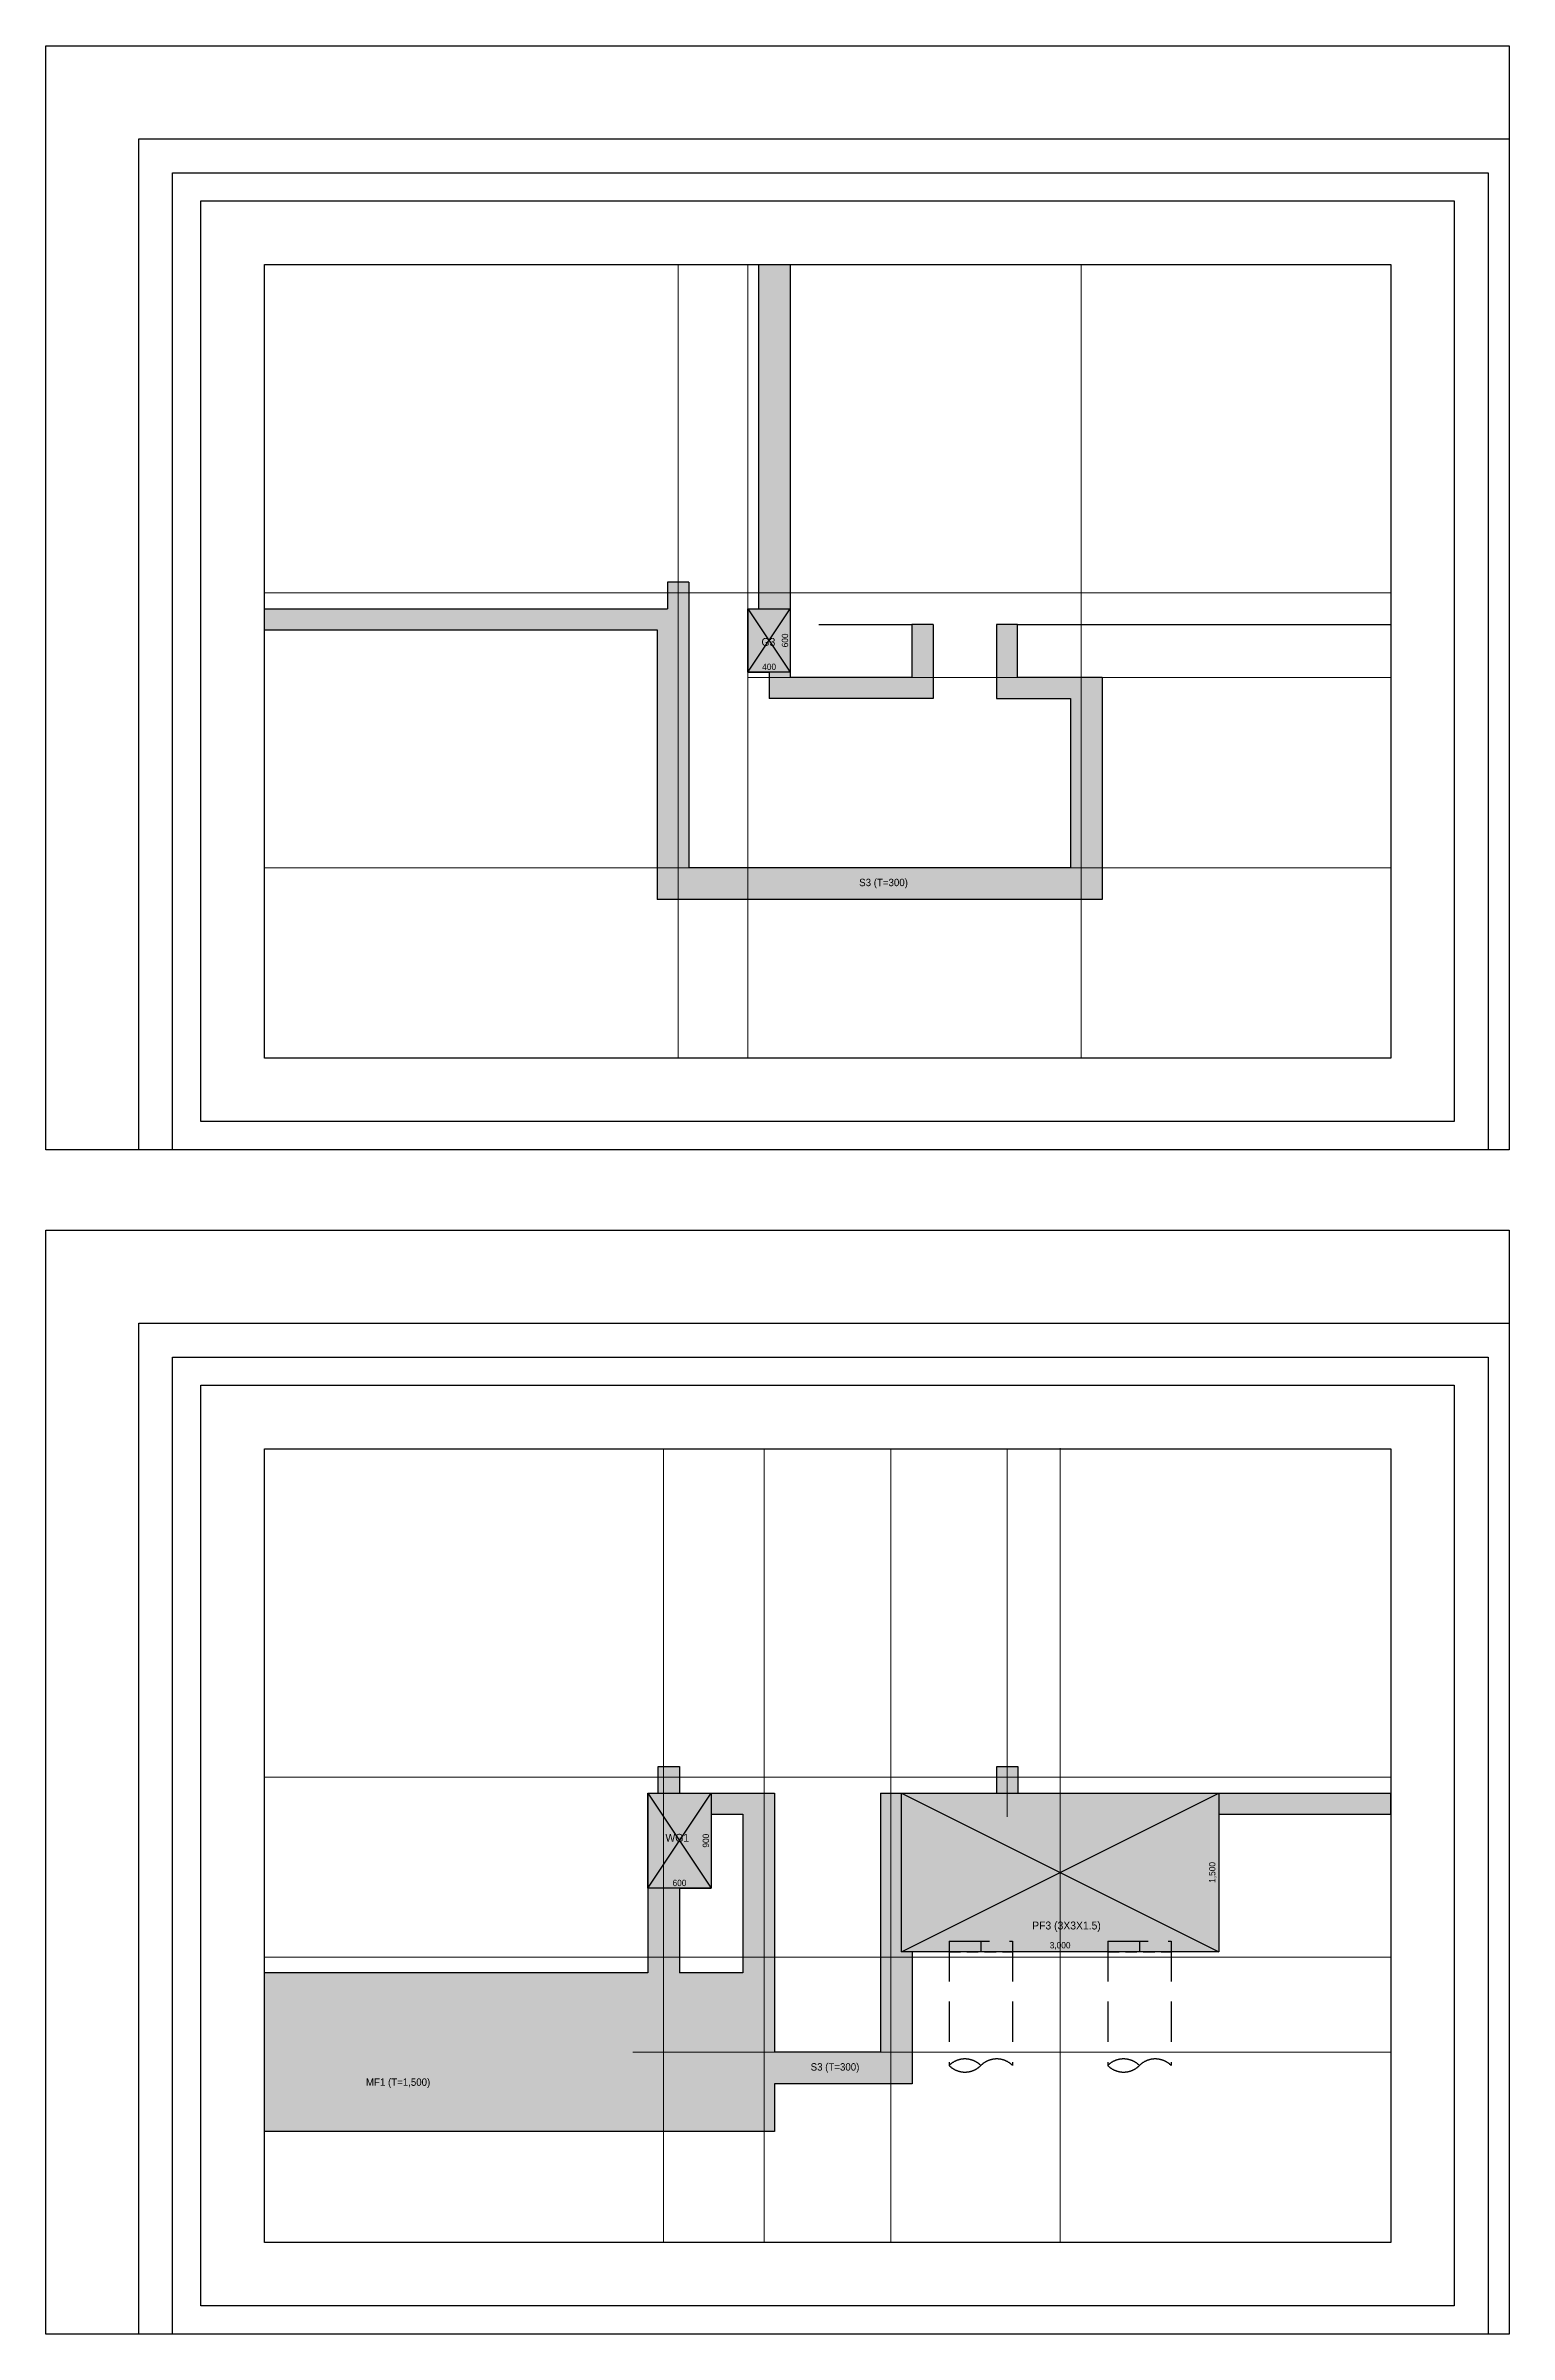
# Model space of a CAD drawing. Header units: millimetres. Extents: x 0 to 87666, y 0 to 21640.
# Drawn here: x 0 to 13840, y 0 to 21640 of the extents above; entities that cross this region are included whole.
import ezdxf
from ezdxf.enums import TextEntityAlignment as Align

# ---------------------------------------------------------------- set-up
doc = ezdxf.new("R2010")
doc.units = ezdxf.units.MM
doc.header["$LTSCALE"] = 60
for name, pattern in [('HID', [2.8, 1.8, -1]), ('HIDDEN', [9.525, 6.35, -3.175]), ('PHANTOM2', [31.75, 15.875, -3.175, 3.175, -3.175, 3.175, -3.175])]:
    doc.linetypes.add(name, pattern=pattern)
doc.layers.get('Defpoints').update_dxf_attribs({"color": 161})
for name, color, linetype in [('A-CON', 2, 'Continuous'), ('A-SITE', 3, 'PHANTOM2'), ('구조SOLID', 253, 'Continuous'), ('기초', 5, 'HIDDEN')]:
    doc.layers.add(name, color=color, linetype=linetype)
doc.layers.add('AS-HIDLINE', color=205, linetype='Continuous', plot=False)
doc.layers.add('NOPLOT', color=191, linetype='Continuous', plot=False)
doc.layers.add('CEN', color=1, linetype='Continuous', lineweight=9)
doc.styles.add('Gdim', font='Dotum.ttf')
doc.styles.add('Gtx', font='Dotum.ttf')
doc.dimstyles.new('G-Xdim', dxfattribs={"dimscale": 30, "dimtxt": 2, "dimasz": 1, "dimexe": 1.2, "dimexo": 1.2, "dimgap": 0, "dimtad": 1, "dimdec": 1, "dimdsep": 46, "dimlunit": 6, "dimtxsty": 'Gdim', "dimcen": 1, "dimse1": 1, "dimse2": 1, "dimsd1": 1, "dimsd2": 1, "dimclrd": 1, "dimclre": 1, "dimclrt": 256, "dimadec": 0, "dimazin": 0, "dimtfac": 1, "dimtdec": 1, "dimtix": 1, "dimtmove": 2, "dimatfit": 1, "dimfxl": 2, "dimtolj": 1, "dimlwd": -1, "dimlwe": -1, "dimarcsym": 0})

msp = doc.modelspace()

# ---------------------------------------------------------------- texts
at = {"layer": 'AS-HIDLINE', "linetype": 'Continuous'}
for s, style, p in [('G3', 'Gtx', (6834, 16002)), ('WG1', 'Gtx', (5972, 4694)), ('PF3 (3X3X1.5)', 'Gdim', (9653, 3865))]:
    msp.add_text(s, height=75, dxfattribs=dict(at, style=style)).set_placement(p, align=Align.MIDDLE_CENTER)
at = {"layer": 'AS-HIDLINE', "linetype": 'ByBlock', "style": 'Gtx'}
for s, p in [('S3 (T=300)', (7923, 13728)), ('MF1 (T=1,500)', (3332, 2384)), ('S3 (T=300)', (7464, 2528))]:
    msp.add_text(s, height=70, dxfattribs=at).set_placement(p, align=Align.MIDDLE_CENTER)

# ---------------------------------------------------------------- blocks, each defined once
blk = doc.blocks.new('*D19')
at = {"layer": 'Defpoints', "color": 0, "linetype": 'Continuous', "transparency": 16777216}
for p in [(-670, -1500), (2330, -1480), (2330, -1500)]:
    blk.add_point(p, dxfattribs=at)
at = {"layer": 'AS-HIDLINE', "linetype": 'Continuous', "transparency": 16777216, "insert": (830, -1444), "char_height": 60, "attachment_point": 5, "style": 'Gdim'}
blk.add_mtext('\\A1;3,000', dxfattribs=at)
blk = doc.blocks.new('*D20')
at = {"layer": 'Defpoints', "color": 0, "linetype": 'Continuous', "transparency": 16777216}
for p in [(2330, 0), (2310, 0), (2330, -1500)]:
    blk.add_point(p, dxfattribs=at)
at = {"layer": 'AS-HIDLINE', "linetype": 'Continuous', "transparency": 16777216, "insert": (2274, -750), "char_height": 60, "attachment_point": 5, "rotation": 90, "style": 'Gdim'}
blk.add_mtext('\\A1;1,500', dxfattribs=at)
blk = doc.blocks.new('*D21')
at = {"layer": 'Defpoints', "color": 0, "linetype": 'Continuous', "transparency": 16777216}
for p in [(-670, -900), (-70, -880), (-70, -900)]:
    blk.add_point(p, dxfattribs=at)
at = {"layer": 'AS-HIDLINE', "linetype": 'Continuous', "transparency": 16777216, "insert": (-370, -850), "char_height": 60, "attachment_point": 5, "style": 'Gdim'}
blk.add_mtext('\\A1;600', dxfattribs=at)
blk = doc.blocks.new('*D22')
at = {"layer": 'Defpoints', "color": 0, "linetype": 'Continuous', "transparency": 16777216}
for p in [(-70, 0), (-90, 0), (-70, -900)]:
    blk.add_point(p, dxfattribs=at)
at = {"layer": 'AS-HIDLINE', "linetype": 'Continuous', "transparency": 16777216, "insert": (-120, -450), "char_height": 60, "attachment_point": 5, "rotation": 90, "style": 'Gdim'}
blk.add_mtext('\\A1;900', dxfattribs=at)
blk = doc.blocks.new('*D23')
at = {"layer": 'Defpoints', "color": 0, "linetype": 'Continuous', "transparency": 16777216}
for p in [(-470, -600), (-70, -580), (-70, -600)]:
    blk.add_point(p, dxfattribs=at)
at = {"layer": 'AS-HIDLINE', "linetype": 'Continuous', "transparency": 16777216, "insert": (-270, -550), "char_height": 60, "attachment_point": 5, "style": 'Gdim'}
blk.add_mtext('\\A1;400', dxfattribs=at)
blk = doc.blocks.new('*D24')
at = {"layer": 'Defpoints', "color": 0, "linetype": 'Continuous', "transparency": 16777216}
for p in [(-70, 0), (-90, 0), (-70, -600)]:
    blk.add_point(p, dxfattribs=at)
at = {"layer": 'AS-HIDLINE', "linetype": 'Continuous', "transparency": 16777216, "insert": (-120, -300), "char_height": 60, "attachment_point": 5, "rotation": 90, "style": 'Gdim'}
blk.add_mtext('\\A1;600', dxfattribs=at)
blk = doc.blocks.new('A$Cf0a9e6a6')
at = {"layer": 'NOPLOT'}
for points in [[(15160, -760), (15160, -11200), (1320, -11200), (1320, -760), (15160, -760)], [(2200, -11200), (2200, -1640), (15160, -1640)], [(2520, -11200), (2520, -1960), (14960, -1960), (14960, -11200)]]:
    blk.add_lwpolyline(points, dxfattribs=at)
for points in [[(2787, -10933), (2787, -2227), (14640, -2227), (14640, -10933)], [(3387, -10333), (3387, -2827), (14040, -2827), (14040, -10333)]]:
    blk.add_lwpolyline(points, close=True, dxfattribs=at)
blk = doc.blocks.new('파일')
at = {"layer": 'NOPLOT'}
blk.add_line((371, 890, 0), (371, 790, 0), dxfattribs=at)
at = {"layer": 'NOPLOT', "linetype": 'HID'}
blk.add_line((71, 790, 0), (671, 790, 0), dxfattribs=at)
at = {"layer": '기초'}
for p, q in [((71, 890, 0), (671, 890, 0)), ((71, 890, 0), (71, -286, 0)), ((671, 890, 0), (671, -286, 0))]:
    blk.add_line(p, q, dxfattribs=at)
for centre, start, end in [((221, -436, 0), 45, 135), ((221, -136, 0), 225, 315), ((521, -436, 0), 45, 135)]:
    blk.add_arc(centre, 212, start, end, dxfattribs=at)
blk = doc.blocks.new('*U9')
at = {"layer": 'AS-HIDLINE', "linetype": 'Continuous'}
for p, q in [((-670.09, -1499.96), (2329.91, 0)), ((-670.09, 0), (2329.91, -1499.96))]:
    blk.add_line(p, q, dxfattribs=at)
blk.add_lwpolyline([(-670.09, -1499.96), (-670.09, 0), (2329.91, 0), (2329.91, -1499.96)], close=True, dxfattribs=at)
dim = blk.add_linear_dim(base=(2310.04, 0), p1=(2329.91, -1499.96), p2=(2329.91, 0), angle=90, dimstyle='G-Xdim', override={"dimtxsty": 'Gdim'}, dxfattribs=at)
dim.commit()
dim.dimension.update_dxf_attribs({"geometry": '*D20', "text_midpoint": (2274.21, -749.98)})
dim = blk.add_linear_dim(base=(2329.91, -1480.02), p1=(-670.09, -1499.96), p2=(2329.91, -1499.96), dimstyle='G-Xdim', override={"dimtxsty": 'Gdim'}, dxfattribs=at)
dim.commit()
dim.dimension.update_dxf_attribs({"geometry": '*D19', "text_midpoint": (829.91, -1444.2)})
blk = doc.blocks.new('*U10')
at = {"layer": 'AS-HIDLINE', "linetype": 'Continuous'}
for p, q in [((-670.09, -900), (-70.09, 0)), ((-670.09, 0), (-70.09, -900))]:
    blk.add_line(p, q, dxfattribs=at)
blk.add_lwpolyline([(-670.09, -900), (-670.09, 0), (-70.09, 0), (-70.09, -900)], close=True, dxfattribs=at)
dim = blk.add_linear_dim(base=(-89.96, 0), p1=(-70.09, -900), p2=(-70.09, 0), angle=90, dimstyle='G-Xdim', override={"dimtxsty": 'Gdim'}, dxfattribs=at)
dim.commit()
dim.dimension.update_dxf_attribs({"geometry": '*D22', "text_midpoint": (-120.01, -450)})
dim = blk.add_linear_dim(base=(-70.09, -880.06), p1=(-670.09, -900), p2=(-70.09, -900), dimstyle='G-Xdim', override={"dimtxsty": 'Gdim'}, dxfattribs=at)
dim.commit()
dim.dimension.update_dxf_attribs({"geometry": '*D21', "text_midpoint": (-370.09, -850.02)})
blk = doc.blocks.new('*U11')
at = {"layer": 'AS-HIDLINE', "linetype": 'Continuous'}
for p, q in [((-470.09, -600), (-70.09, 0)), ((-470.09, 0), (-70.09, -600))]:
    blk.add_line(p, q, dxfattribs=at)
blk.add_lwpolyline([(-470.09, -600), (-470.09, 0), (-70.09, 0), (-70.09, -600)], close=True, dxfattribs=at)
dim = blk.add_linear_dim(base=(-89.96, 0), p1=(-70.09, -600), p2=(-70.09, 0), angle=90, dimstyle='G-Xdim', override={"dimtxsty": 'Gdim'}, dxfattribs=at)
dim.commit()
dim.dimension.update_dxf_attribs({"geometry": '*D24', "text_midpoint": (-120.01, -300)})
dim = blk.add_linear_dim(base=(-70.09, -580.06), p1=(-470.09, -600), p2=(-70.09, -600), dimstyle='G-Xdim', override={"dimtxsty": 'Gdim'}, dxfattribs=at)
dim.commit()
dim.dimension.update_dxf_attribs({"geometry": '*D23', "text_midpoint": (-270.09, -550.02)})

# ---------------------------------------------------------------- hatches: boundary and pattern name
at = {"layer": '구조SOLID'}
h = msp.add_hatch(color=256, dxfattribs=at)
h.dxf.hatch_style = 1
h.paths.add_polyline_path([(8391, 16167), (8191, 16167), (8191, 15667), (7041, 15667), (7041, 19573), (6741, 19573), (6741, 16317), (6641, 16317), (6641, 15717), (6841, 15717), (6841, 15467), (8391, 15467)])
h = msp.add_hatch(color=256, dxfattribs=at)
h.dxf.hatch_style = 1
h.paths.add_polyline_path([(9991, 15667), (9191, 15667), (9191, 16167), (8991, 16167), (8991, 15467), (9691, 15467), (9691, 13867), (6081, 13867), (6081, 16567), (5881, 16567), (5881, 16317), (2067, 16317), (2067, 16117), (5781, 16117), (5781, 13567), (9991, 13567)])
h = msp.add_hatch(color=256, dxfattribs=at)
h.dxf.hatch_style = 1
h.paths.add_polyline_path([(2067, 1917), (2067, 3417), (5693, 3417), (5693, 5117), (5793, 5117), (5793, 5367), (5993, 5367), (5993, 5117), (6893, 5117), (6893, 2667), (7893, 2667), (7893, 5117), (8993, 5117), (8993, 5367), (9193, 5367), (9193, 5117), (12720, 5117), (12720, 4917), (11093, 4917), (11093, 3617), (8193, 3617), (8193, 2367), (6893, 2367), (6893, 1917)])
h.paths.add_polyline_path([(6293, 4917), (6593, 4917), (6593, 3417), (5993, 3417), (5993, 4217), (6293, 4217)], flags=16)

# ---------------------------------------------------------------- linework, layer by layer
at = {"layer": 'A-CON'}
for p, q in [((6741, 19573), (6741, 16317)), ((7041, 19573), (7041, 15667)), ((6081, 16567), (5881, 16567)), ((5881, 16567), (5881, 16317)), ((6081, 16567), (6081, 13867)), ((2067, 16317), (5881, 16317)), ((6641, 16317), (6641, 15717)), ((6641, 16317), (6741, 16317)), ((2067, 16117), (5781, 16117)), ((5781, 16117), (5781, 13567)), ((8391, 16167, 0), (8191, 16167, 0)), ((8191, 16167, 0), (8191, 15667)), ((8391, 16167, 0), (8391, 15467)), ((9191, 16167, 0), (8991, 16167, 0)), ((8991, 16167, 0), (8991, 15467)), ((9191, 15667), (9191, 16167, 0)), ((6641, 15717), (6841, 15717)), ((6841, 15717), (6841, 15467, 0)), ((8191, 15667), (7041, 15667, 0)), ((9991, 15667), (9191, 15667)), ((9991, 15667), (9991, 13567)), ((8391, 15467), (6841, 15467, 0)), ((8991, 15467), (9691, 15467)), ((9691, 15467), (9691, 13867)), ((9691, 13867), (6081, 13867, 0)), ((9991, 13567), (5781, 13567, 0)), ((5793, 5117), (5793, 5367)), ((5793, 5367), (5993, 5367)), ((5993, 5367), (5993, 5117)), ((8993, 5117), (8993, 5367)), ((8993, 5367), (9193, 5367)), ((9193, 5367), (9193, 5117)), ((5693, 5117), (5693, 3417)), ((5693, 5117), (5793, 5117)), ((5993, 5117), (6893, 5117)), ((6893, 5117), (6893, 2667)), ((7893, 5117), (7893, 2667)), ((7893, 5117), (8993, 5117)), ((9193, 5117), (12720, 5117)), ((6293, 4917), (6293, 4217)), ((6293, 4917), (6593, 4917)), ((6593, 4917), (6593, 3417)), ((11093, 4917), (12720, 4917)), ((11093, 4917), (11093, 3617)), ((5993, 4217), (5993, 3417)), ((5993, 4217), (6293, 4217)), ((8193, 3617), (8193, 2367)), ((11093, 3617), (8193, 3617)), ((5693, 3417), (2067, 3417, 0)), ((6593, 3417, 0), (5993, 3417)), ((7893, 2667), (6893, 2667, 0)), ((8193, 2367), (6893, 2367, 0)), ((6893, 2367), (6893, 1917)), ((6893, 1917, 0), (2067, 1917, 0))]:
    msp.add_line(p, q, dxfattribs=at)
at = {"layer": 'A-SITE', "linetype": 'Continuous'}
msp.add_lwpolyline([(7311, 16167), (8191, 16167)], dxfattribs=at)
at = {"layer": 'A-SITE', "linetype": 'Continuous', "elevation": 0}
msp.add_lwpolyline([(9191, 16167), (12720, 16167)], dxfattribs=at)
at = {"layer": 'CEN'}
for p, q in [((5981, 19573), (5981, 12067)), ((6641, 19573), (6641, 12067)), ((9791, 19573), (9791, 12067)), ((2067, 16467), (12720, 16467)), ((12720, 15667), (6641, 15667)), ((2067, 13867), (12720, 13867)), ((5843, 867), (5843, 8373)), ((6793, 867), (6793, 8373)), ((7993, 867), (7993, 8373)), ((9093, 8373), (9093, 4892)), ((9593, 872), (9593, 8378)), ((2067, 5267), (12720, 5267)), ((2067, 3567), (12720, 3567)), ((5553, 2667), (12720, 2667))]:
    msp.add_line(p, q, dxfattribs=at)
at = {"layer": '구조SOLID'}
for p, q in [((12720, 4917), (12720, 5117)), ((2067, 1917, 0), (2067, 3417, 0))]:
    msp.add_line(p, q, dxfattribs=at)

# ---------------------------------------------------------------- block references
at = {"layer": 'AS-HIDLINE', "linetype": 'Continuous'}
for name, p in [('*U11', (7111, 16317)), ('*U10', (6363, 5117)), ('*U9', (8763, 5117))]:
    msp.add_blockref(name, p, dxfattribs=at)
at = {"layer": 'NOPLOT'}
for p in [(-1320, 22400), (-1320, 11200)]:
    msp.add_blockref('A$Cf0a9e6a6', p, dxfattribs=at)
at = {"layer": '기초'}
for p in [(8472, 2827, 0), (9972, 2827, 0)]:
    msp.add_blockref('파일', p, dxfattribs=at)

msp.set_redraw_order([(e.dxf.handle, doc.entitydb.next_handle()) for e in msp.query("TEXT MTEXT ATTDEF DIMENSION ARC_DIMENSION")])  # texts and dimensions are drawn at this point

doc.saveas('drawing.dxf')
